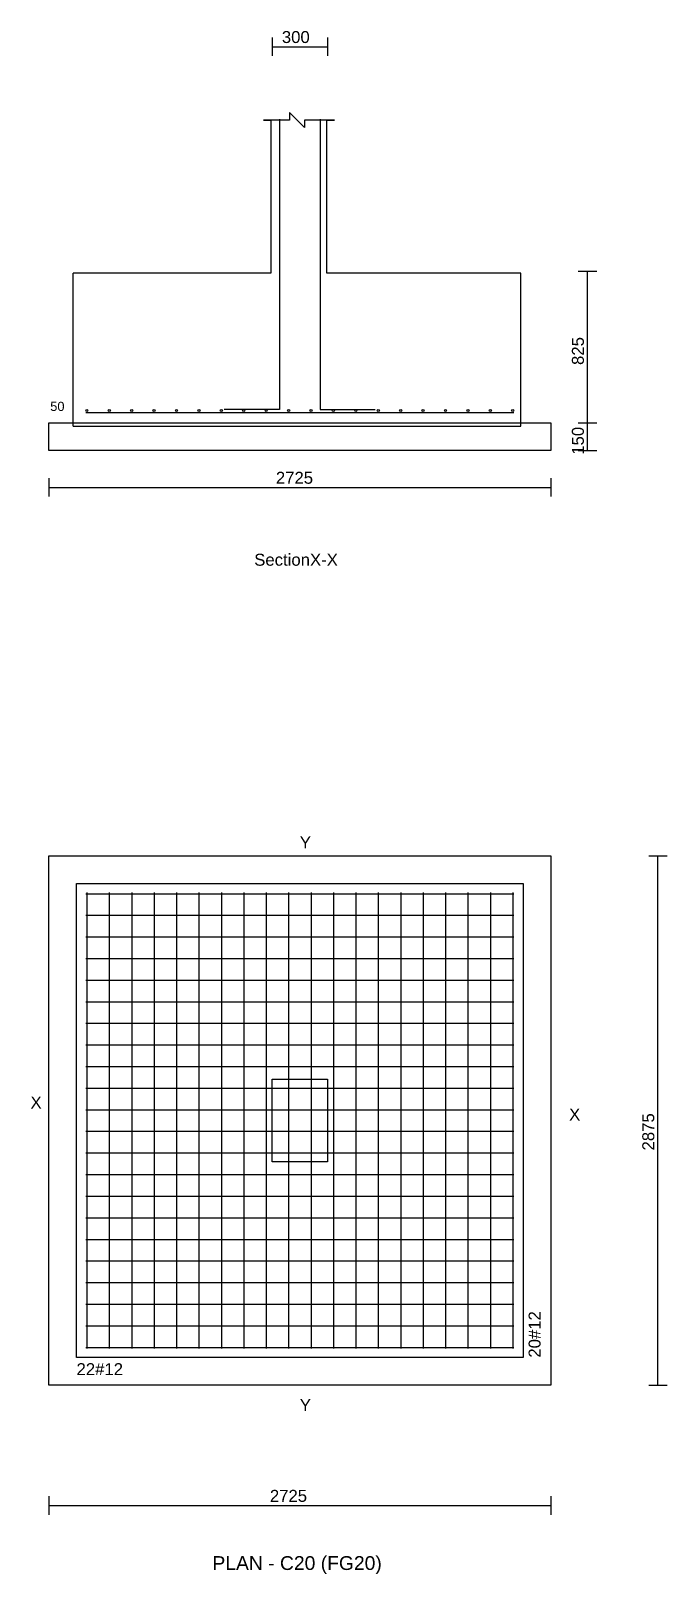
# Model space of a CAD drawing. Extents: x 0 to 27, y -1 to 285.
# Drawn here: x 22.38 to 25.83, y 60.57 to 68.95 of the extents above; entities that cross this region are included whole.
import ezdxf
from ezdxf.enums import TextEntityAlignment as Align

# ---------------------------------------------------------------- set-up
doc = ezdxf.new("R2010")
doc.units = 0
for name, color, linetype in [('Bottom_Cover', 7, 'CONTINUOUS'), ('Column_Bars', 4, 'CONTINUOUS'), ('Column_Dimension', 7, 'CONTINUOUS'), ('Columns', 4, 'CONTINUOUS'), ('dim_all', 7, 'CONTINUOUS'), ('Footing_Plan', 7, 'CONTINUOUS'), ('PCC', 2, 'CONTINUOUS'), ('PCC_Depth', 7, 'CONTINUOUS'), ('Pcc_Plan', 2, 'CONTINUOUS'), ('Plan', 7, 'CONTINUOUS'), ('Plan_Rf_Xdir', 1, 'CONTINUOUS'), ('Plan_Rf_Ydir', 3, 'CONTINUOUS'), ('Section', 2, 'CONTINUOUS'), ('SectionName', 3, 'CONTINUOUS'), ('Sectn_Rf_Xdir', 1, 'CONTINUOUS'), ('Sectn_Rf_Ydir', 3, 'CONTINUOUS'), ('Total_Depth', 7, 'CONTINUOUS'), ('X_Dimension', 7, 'CONTINUOUS')]:
    doc.layers.add(name, color=color, linetype=linetype)
doc.styles.add('STRUDS_Arial', font='ARIAL.TTF', dxfattribs={"height": 0.04})

msp = doc.modelspace()

# ---------------------------------------------------------------- texts
at = {"layer": 'Bottom_Cover', "style": 'STRUDS_Arial'}
msp.add_text('50', height=0.05, dxfattribs=at).set_placement((22.4821, 66.89))
at = {"layer": 'Column_Dimension', "style": 'STRUDS_Arial'}
msp.add_text('300', height=0.065, dxfattribs=at).set_placement((23.74, 68.8881))
at = {"layer": 'dim_all', "style": 'STRUDS_Arial'}
msp.add_text('2875 ', height=0.065, rotation=90, dxfattribs=at).set_placement((25.7623, 62.875))
msp.add_text('2725 ', height=0.065, dxfattribs=at).set_placement((23.675, 60.9671))
at = {"layer": 'PCC_Depth', "style": 'STRUDS_Arial'}
msp.add_text('150', height=0.065, rotation=90, dxfattribs=at).set_placement((25.38, 66.6525))
at = {"layer": 'Plan', "style": 'STRUDS_Arial'}
msp.add_text('PLAN - C20 (FG20) ', height=0.075, dxfattribs=at).set_placement((23.8375, 60.5971), align=Align.CENTER)
at = {"layer": 'Plan_Rf_Xdir', "style": 'STRUDS_Arial'}
msp.add_text('22#12', height=0.065, dxfattribs=at).set_placement((22.625, 61.655))
at = {"layer": 'Plan_Rf_Ydir', "style": 'STRUDS_Arial'}
msp.add_text('20#12', height=0.065, rotation=90, dxfattribs=at).set_placement((25.145, 61.75))
at = {"layer": 'Section', "style": 'STRUDS_Arial'}
msp.add_text('SectionX-X', height=0.065, dxfattribs=at).set_placement((23.59, 66.05))
at = {"layer": 'SectionName', "style": 'STRUDS_Arial'}
for s, p in [('Y', (23.8375, 64.515)), ('X', (22.375, 63.1025)), ('X', (25.3, 63.0375)), ('Y', (23.8375, 61.46))]:
    msp.add_text(s, height=0.065, dxfattribs=at).set_placement(p)
at = {"layer": 'Total_Depth', "style": 'STRUDS_Arial'}
msp.add_text('825', height=0.065, rotation=90, dxfattribs=at).set_placement((25.38, 67.14))
at = {"layer": 'X_Dimension', "style": 'STRUDS_Arial'}
msp.add_text('2725', height=0.065, dxfattribs=at).set_placement((23.7075, 66.495))

# ---------------------------------------------------------------- linework, layer by layer
at = {"layer": 'Column_Bars'}
for p, q in [((23.7275, 68.475), (23.7275, 66.899)), ((23.9475, 68.475), (23.9475, 66.899)), ((23.7275, 66.899), (23.4275, 66.899)), ((23.9475, 66.899), (24.2475, 66.899))]:
    msp.add_line(p, q, dxfattribs=at)
at = {"layer": 'Columns'}
for p, q in [((23.6875, 62.8125), (23.6875, 63.2625)), ((23.6875, 63.2625), (23.9875, 63.2625)), ((23.9875, 63.2625), (23.9875, 62.8125)), ((23.9875, 62.8125), (23.6875, 62.8125))]:
    msp.add_line(p, q, dxfattribs=at)
at = {"layer": 'dim_all'}
for p, q in [((23.6875, 68.9181), (23.6875, 68.8181)), ((23.9875, 68.9181), (23.9875, 68.8181)), ((23.6875, 68.8681), (23.9875, 68.8681)), ((25.35, 67.65), (25.45, 67.65)), ((25.4, 66.825), (25.4, 67.65)), ((25.35, 66.825), (25.45, 66.825)), ((25.35, 66.825), (25.45, 66.825)), ((25.4, 66.675), (25.4, 66.825)), ((25.35, 66.675), (25.45, 66.675)), ((22.475, 66.525), (22.475, 66.425)), ((22.475, 66.475), (25.2, 66.475)), ((25.2, 66.525), (25.2, 66.425)), ((25.7323, 64.475), (25.8323, 64.475)), ((25.7823, 61.6), (25.7823, 64.475)), ((25.7323, 61.6), (25.8323, 61.6)), ((22.475, 60.9971), (22.475, 60.8971)), ((22.475, 60.9471), (25.2, 60.9471)), ((25.2, 60.9971), (25.2, 60.8971))]:
    msp.add_line(p, q, dxfattribs=at)
at = {"layer": 'Footing_Plan'}
for p, q in [((22.625, 61.75), (22.625, 64.325)), ((22.625, 64.325), (25.05, 64.325)), ((25.05, 64.325), (25.05, 61.75)), ((25.05, 61.75), (22.625, 61.75))]:
    msp.add_line(p, q, dxfattribs=at)
at = {"layer": 'PCC'}
for p, q in [((22.475, 66.675), (22.475, 66.825)), ((22.475, 66.825), (25.2, 66.825)), ((22.475, 66.675), (22.475, 66.825)), ((22.475, 66.825), (25.2, 66.825)), ((25.2, 66.825), (25.2, 66.675)), ((25.2, 66.825), (25.2, 66.675)), ((25.2, 66.675), (22.475, 66.675)), ((25.2, 66.675), (22.475, 66.675))]:
    msp.add_line(p, q, dxfattribs=at)
at = {"layer": 'Pcc_Plan'}
for p, q in [((22.475, 61.6), (22.475, 64.475)), ((22.475, 64.475), (25.2, 64.475)), ((25.2, 64.475), (25.2, 61.6)), ((25.2, 61.6), (22.475, 61.6))]:
    msp.add_line(p, q, dxfattribs=at)
at = {"layer": 'Plan_Rf_Xdir'}
for p, q in [((22.675, 64.269), (25, 64.269)), ((22.675, 64.1517), (25, 64.1517)), ((22.675, 64.0344), (25, 64.0344)), ((22.675, 63.9172), (25, 63.9172)), ((22.675, 63.7999), (25, 63.7999)), ((22.675, 63.6826), (25, 63.6826)), ((22.675, 63.5653), (25, 63.5653)), ((22.675, 63.448), (25, 63.448)), ((22.675, 63.3307), (25, 63.3307)), ((22.675, 63.2134), (25, 63.2134)), ((22.675, 63.0962), (25, 63.0962)), ((22.675, 62.9789), (25, 62.9789)), ((22.675, 62.8616), (25, 62.8616)), ((22.675, 62.7443), (25, 62.7443)), ((22.675, 62.627), (25, 62.627)), ((22.675, 62.5097), (25, 62.5097)), ((22.675, 62.3924), (25, 62.3924)), ((22.675, 62.2751), (25, 62.2751)), ((22.675, 62.1579), (25, 62.1579)), ((22.675, 62.0406), (25, 62.0406)), ((22.675, 61.9233), (25, 61.9233)), ((22.675, 61.806), (25, 61.806))]:
    msp.add_line(p, q, dxfattribs=at)
at = {"layer": 'Plan_Rf_Ydir'}
for p, q in [((22.681, 64.275), (22.681, 61.8)), ((22.8027, 64.275), (22.8027, 61.8)), ((22.9245, 64.275), (22.9245, 61.8)), ((23.0462, 64.275), (23.0462, 61.8)), ((23.1679, 64.275), (23.1679, 61.8)), ((23.2897, 64.275), (23.2897, 61.8)), ((23.4114, 64.275), (23.4114, 61.8)), ((23.5332, 64.275), (23.5332, 61.8)), ((23.6549, 64.275), (23.6549, 61.8)), ((23.7766, 64.275), (23.7766, 61.8)), ((23.8984, 64.275), (23.8984, 61.8)), ((24.0201, 64.275), (24.0201, 61.8)), ((24.1418, 64.275), (24.1418, 61.8)), ((24.2636, 64.275), (24.2636, 61.8)), ((24.3853, 64.275), (24.3853, 61.8)), ((24.507, 64.275), (24.507, 61.8)), ((24.6288, 64.275), (24.6288, 61.8)), ((24.7505, 64.275), (24.7505, 61.8)), ((24.8723, 64.275), (24.8723, 61.8)), ((24.994, 64.275), (24.994, 61.8))]:
    msp.add_line(p, q, dxfattribs=at)
at = {"layer": 'Section'}
for p, q in [((23.6807, 68.4695), (23.6402, 68.4695)), ((23.6402, 68.4695), (23.6807, 68.4695)), ((23.782, 68.4695), (23.6807, 68.4695)), ((23.6807, 68.4695), (23.6807, 67.6389)), ((23.863, 68.4289), (23.782, 68.51)), ((23.782, 68.51), (23.782, 68.4695)), ((23.9846, 68.4695), (23.863, 68.4695)), ((23.863, 68.4695), (23.863, 68.4289)), ((23.9846, 67.6389), (23.9846, 68.4695)), ((23.9846, 68.4695), (24.0251, 68.4695)), ((24.0251, 68.4695), (23.9846, 68.4695)), ((23.6807, 67.6389), (22.6071, 67.6389)), ((22.6071, 66.8084), (22.6071, 67.6389)), ((23.6807, 67.6389), (23.6807, 67.6389)), ((23.6807, 67.6389), (23.6807, 67.6389)), ((23.6807, 67.6389), (23.6807, 67.6389)), ((25.0379, 67.6389), (23.9846, 67.6389)), ((23.9846, 67.6389), (23.9846, 67.6389)), ((23.9846, 67.6389), (23.9846, 67.6389)), ((23.9846, 67.6389), (23.9846, 67.6389)), ((25.0379, 66.8084), (25.0379, 67.6389)), ((22.6071, 66.8084), (25.0379, 66.8084))]:
    msp.add_line(p, q, dxfattribs=at)
at = {"layer": 'Sectn_Rf_Xdir'}
msp.add_line((22.675, 66.881), (25, 66.881), dxfattribs=at)
at = {"layer": 'Sectn_Rf_Ydir'}
for centre in [(22.681, 66.893), (22.8027, 66.893), (22.9245, 66.893), (23.0462, 66.893), (23.1679, 66.893), (23.2897, 66.893), (23.4114, 66.893), (23.5332, 66.893), (23.6549, 66.893), (23.7766, 66.893), (23.8984, 66.893), (24.0201, 66.893), (24.1418, 66.893), (24.2636, 66.893), (24.3853, 66.893), (24.507, 66.893), (24.6288, 66.893), (24.7505, 66.893), (24.8723, 66.893), (24.994, 66.893)]:
    msp.add_circle(centre, 0.006, dxfattribs=at)

msp.set_redraw_order([(e.dxf.handle, doc.entitydb.next_handle()) for e in msp.query("TEXT MTEXT ATTDEF DIMENSION ARC_DIMENSION")])  # texts and dimensions are drawn at this point

doc.saveas('drawing.dxf')
